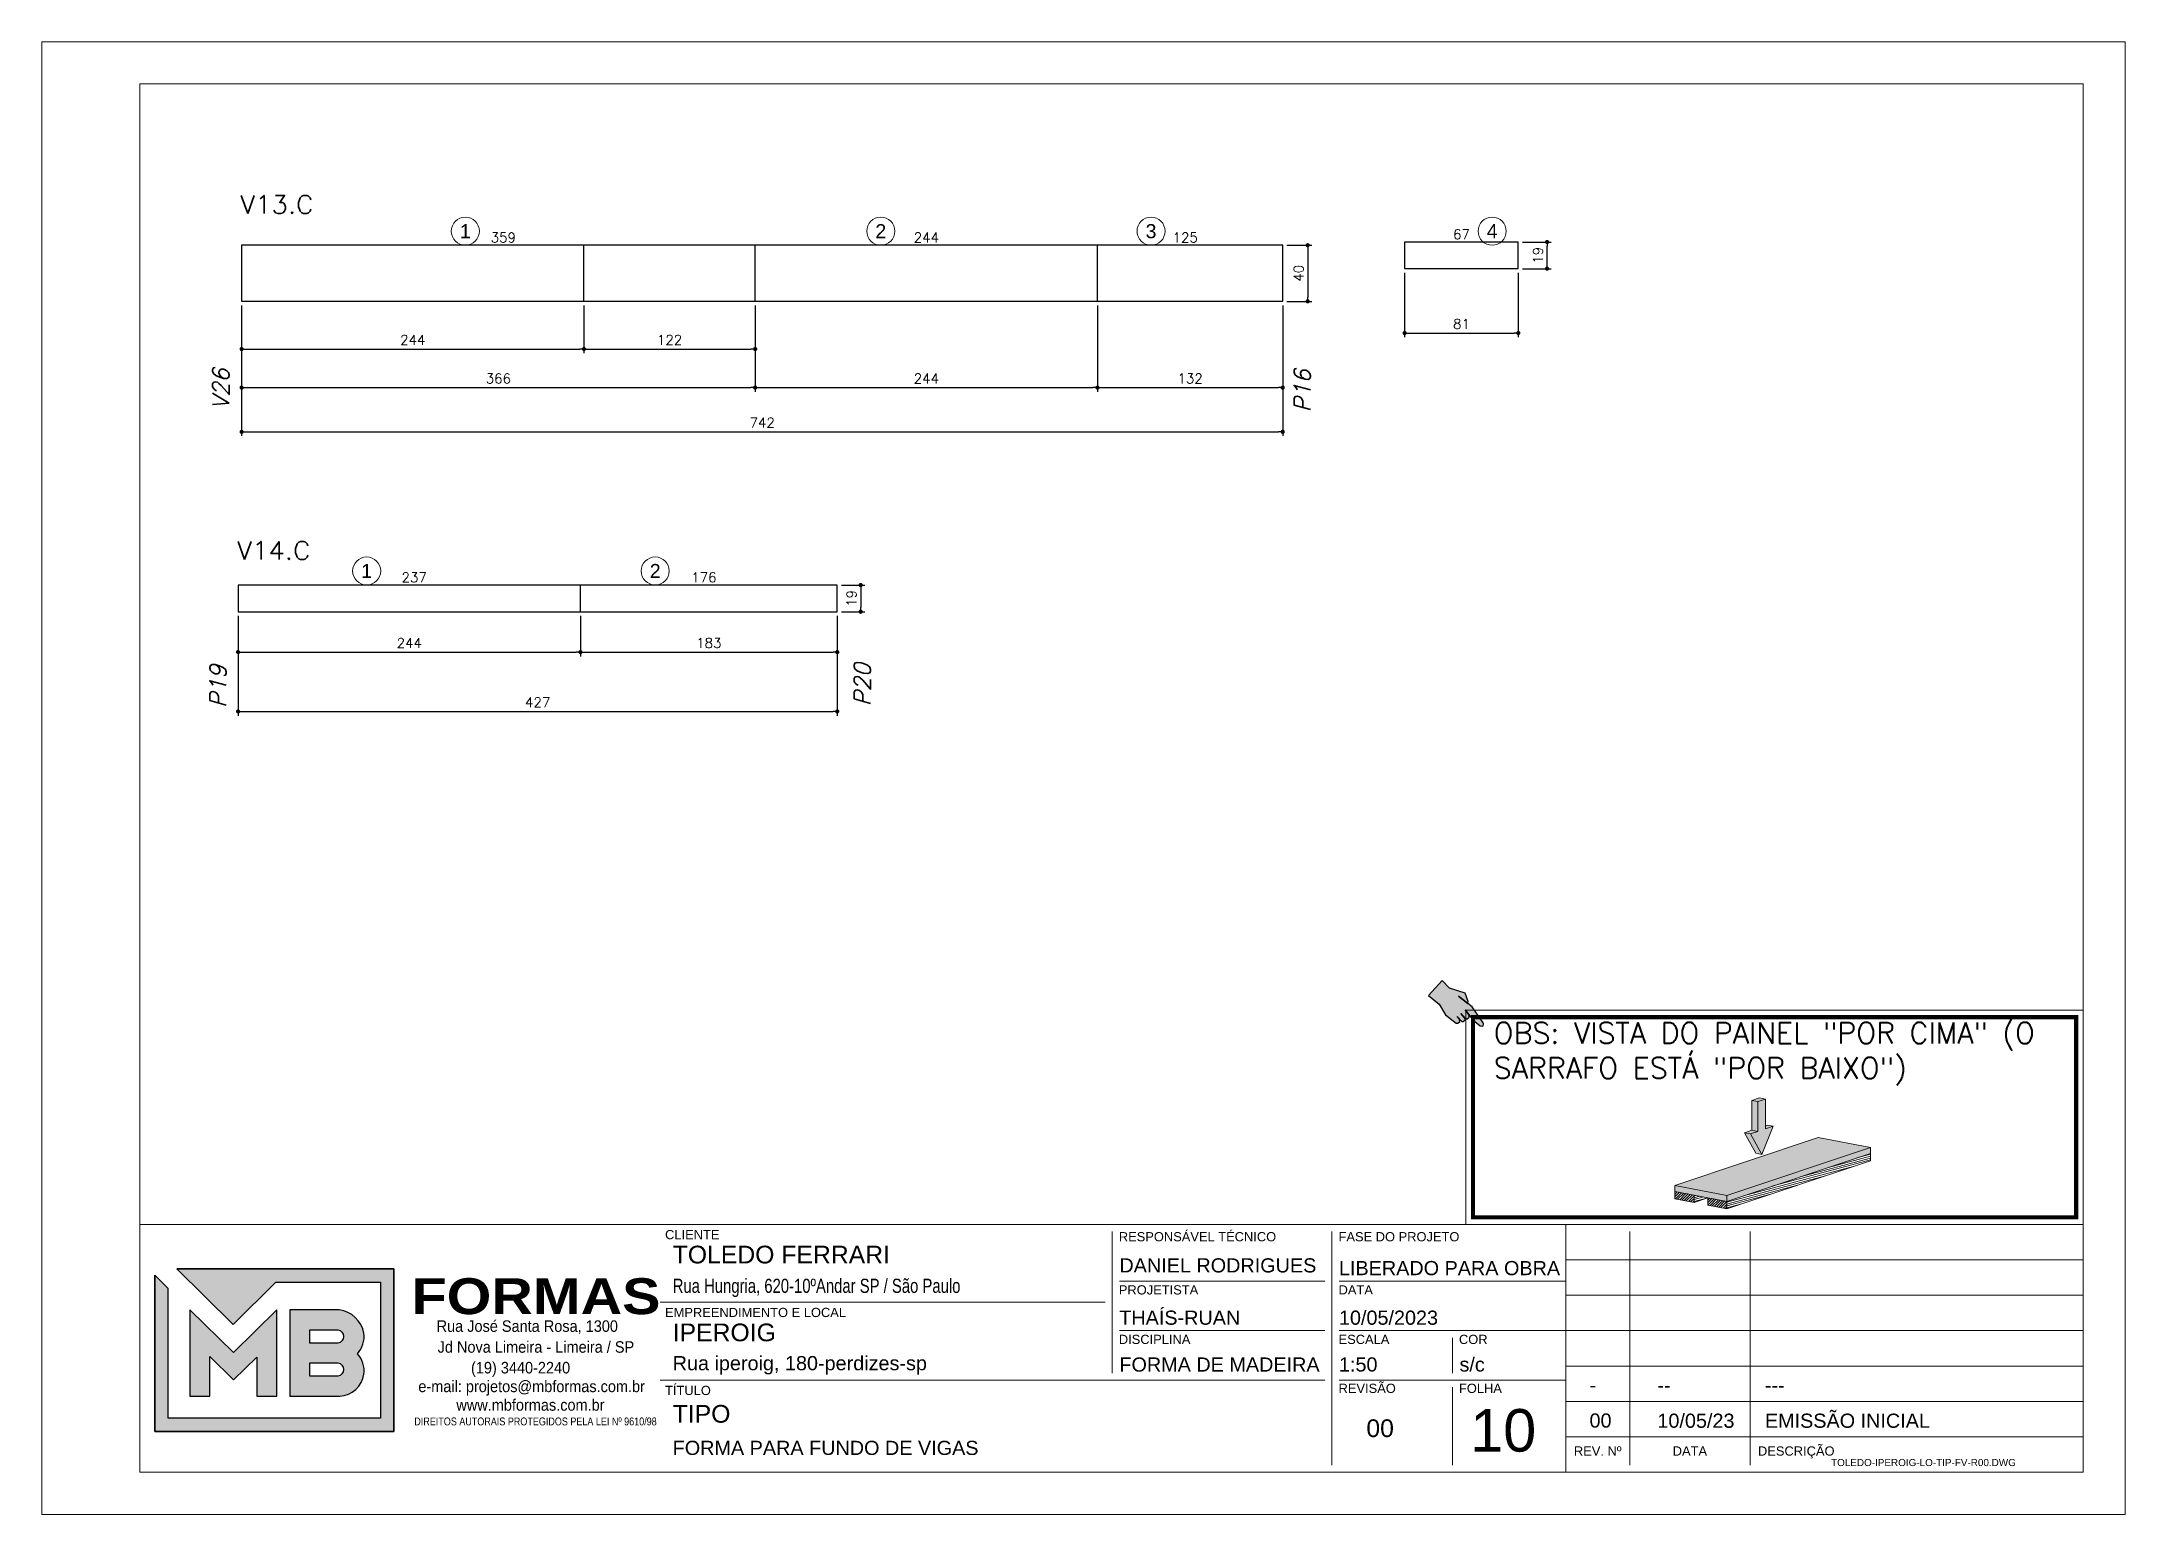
# Model space of a CAD drawing. Extents: x -20676 to 4767, y -817 to 13976.
# Drawn here: x -17506 to -16021, y 6382 to 7432 of the extents above; entities that cross this region are included whole.
import ezdxf
from ezdxf.enums import TextEntityAlignment as Align
from ezdxf.lldxf.tags import DXFTag

# ---------------------------------------------------------------- set-up
doc = ezdxf.new("R2010")
doc.units = 0
doc.header["$PDMODE"] = 2
doc.header["$PDSIZE"] = 10
doc.linetypes.add('CABLIN', pattern=[0.35, 0.25, -0.1])
doc.layers.get('0').update_dxf_attribs({"lineweight": 13})
doc.layers.get('Defpoints').update_dxf_attribs({"lineweight": 13})
for name, color, linetype, lineweight in [('contorno de painel', 7, 'Continuous', 13), ('cotas', 4, 'Continuous', 13), ('FOLHA MB', 7, 'Continuous', 13), ('HACHURACONCRETO', 7, 'Continuous', 13), ('Romaneio', 1, 'Continuous', 13), ('texto de viga', 7, 'Continuous', 13)]:
    doc.layers.add(name, color=color, linetype=linetype, lineweight=lineweight)
for name, color, linetype in [('Cota Sarrafo', 180, 'Continuous'), ('MB_LOGO', 254, 'Continuous'), ('Painéis', 200, 'Continuous'), ('REGUA-80', 111, 'Continuous'), ('TEXTO_GERAL', 7, 'Continuous'), ('va165-sec', 5, 'DASHED')]:
    doc.layers.add(name, color=color, linetype=linetype)
doc.styles.add('ARIAL', font='arial.ttf', dxfattribs={"oblique": 15, "height": 25})
doc.styles.add('MB_C01', font='arial.ttf', dxfattribs={"height": 1.3})
doc.styles.add('MB_C02', font='arial.ttf', dxfattribs={"height": 2})
doc.styles.add('MB_C03', font='arial.ttf', dxfattribs={"height": 2.5})
doc.styles.add('MB_C04', font='arial.ttf', dxfattribs={"height": 6})
doc.styles.add('MB_LOGO', font='ariblk.ttf', dxfattribs={"height": 75})
doc.styles.add('MB_TEXT', font='ARIALN.TTF', dxfattribs={"height": 10})
doc.styles.add('REGUA-120', font='ROMANS.shx', dxfattribs={"height": 15})
doc.styles.add('ROMANS', font='romans.shx')
tags = doc.linetypes.add('DASHED', pattern=[0.75, 0.5, -0.25]).pattern_tags.tags
tags[6:7] = [DXFTag(74, 4), DXFTag(75, 0), DXFTag(340, '0'), DXFTag(46, 1.0), DXFTag(50, 0.0), DXFTag(44, 0.0), DXFTag(45, 0.0)]
tags[4:5] = [DXFTag(74, 4), DXFTag(75, 0), DXFTag(340, '0'), DXFTag(46, 1.0), DXFTag(50, 0.0), DXFTag(44, 0.0), DXFTag(45, 0.0)]
doc.dimstyles.new('PAINEL', dxfattribs={"dimtxt": 7, "dimasz": 3, "dimexe": 3, "dimexo": 3, "dimgap": 3, "dimtad": 1, "dimdec": 1, "dimzin": 12, "dimdsep": 46, "dimtxsty": 'ROMANS', "dimblk": 'DOT', "dimcen": 0, "dimclrd": 4, "dimclre": 4, "dimclrt": 240, "dimadec": 1, "dimazin": 3, "dimtfac": 1, "dimtdec": 1, "dimtmove": 0, "dimatfit": 3, "dimfxl": 0, "dimtolj": 1, "dimtzin": 12, "dimarcsym": 0})
doc.dimstyles.new('projeto2', dxfattribs={"dimtxt": 7, "dimasz": 5, "dimexe": 1.25, "dimexo": 2.5, "dimgap": 2, "dimtad": 1, "dimdec": 1, "dimdsep": 46, "dimtxsty": 'ROMANS', "dimblk": 'OBLIQUE', "dimcen": 10, "dimdle": 1, "dimse1": 1, "dimse2": 1, "dimsd1": 1, "dimsd2": 1, "dimclrd": 256, "dimclre": 256, "dimclrt": 3, "dimadec": 0, "dimazin": 0, "dimtfac": 1, "dimtdec": 1, "dimtmove": 0, "dimatfit": 3, "dimldrblk": 'OBLIQUE', "dimfxl": 0, "dimlwd": -1, "dimlwe": -1, "dimarcsym": 0})

msp = doc.modelspace()

# ---------------------------------------------------------------- texts
at = {"layer": 'Romaneio', "color": 7, "style": 'ARIAL'}
for s, p in [('1', (-17204.44, 7297.14)), ('2', (-16908.36, 7297.14)), ('3', (-16715.75, 7297.14)), ('4', (-16472.63, 7297.14)), ('1', (-17274.78, 7054.85)), ('2', (-17069.14, 7054.85))]:
    msp.add_text(s, height=10, dxfattribs=at).set_placement(p, align=Align.MIDDLE_CENTER)
at = {"layer": 'texto de viga', "color": 215, "style": 'REGUA-120', "oblique": 15}
for s, p in [('V26', (-17372.79, 7170.01)), ('P16', (-16602.02, 7167.87)), ('P19', (-17374.83, 6957.28)), (' P20', (-16915.6, 6950.38))]:
    msp.add_text(s, height=11.752, rotation=90, dxfattribs=at).set_placement(p)
at = {"layer": 'TEXTO_GERAL', "style": 'REGUA-120', "width": 1.05}
for s, p in [('V13.C', (-17364.82, 7309.65)), ('V14.C', (-17367.01, 7062.96))]:
    msp.add_text(s, height=13, dxfattribs=at).set_placement(p)

# ---------------------------------------------------------------- blocks, each defined once
blk = doc.blocks.new('LOGO2')
at = {"layer": 'MB_LOGO', "linetype": 'Continuous'}
h = blk.add_hatch(color=256, dxfattribs=at)
h.dxf.hatch_style = 1
h.set_gradient(color1=(242, 132, 69), color2=(247, 180, 141), rotation=90, tint=1)
h.paths.add_polyline_path([(7.48, 9.64), (10.45, 12.57), (17.71, 12.57), (17.71, 3.12), (2.97, 3.12), (2.97, 12.14), (2.04, 13.06), (2.04, 2.19), (18.64, 2.19), (18.64, 13.5), (3.56, 13.5)])
h = blk.add_hatch(color=256, dxfattribs=at)
h.dxf.hatch_style = 1
h.set_gradient(color1=(242, 132, 69), color2=(247, 180, 141), rotation=90, tint=1)
h.paths.add_polyline_path([(10.52, 4.64), (10.52, 10.66), (7.5, 7.68), (4.47, 10.66), (4.47, 4.64), (5.86, 4.64), (5.86, 7.4), (7.51, 5.78), (9.13, 7.37), (9.13, 4.64)])
h = blk.add_hatch(color=256, dxfattribs=at)
h.dxf.hatch_style = 1
h.set_gradient(color1=(242, 132, 69), color2=(247, 180, 141), rotation=90, tint=1)
h.paths.add_polyline_path([(11.42, 10.66), (11.42, 4.64), (14.89, 4.64, 0.350532), (16.57, 6.18, 0.219217), (16.12, 7.6, 0.21502), (16.57, 9.03, 0.319901), (14.85, 10.66)])
h.paths.add_polyline_path([(14.75, 8.33), (12.82, 8.33), (12.82, 9.26), (14.63, 9.26, -1)], flags=16)
h.paths.add_polyline_path([(14.75, 6.04), (12.82, 6.04), (12.82, 6.97), (14.63, 6.97, -1)], flags=16)
blk.add_lwpolyline([(3.56, 13.5), (18.64, 13.5), (18.64, 2.19), (2.04, 2.19), (2.04, 13.06)], dxfattribs=at)
at = {"layer": 'MB_LOGO', "color": 31, "linetype": 'Continuous', "true_color": 0xf7b48d}
for points in [[(10.45, 12.57), (17.71, 12.57), (17.71, 3.12), (2.97, 3.12), (2.97, 12.14), (2.04, 13.06), (2.04, 2.19), (18.64, 2.19), (18.64, 13.5), (3.56, 13.5), (7.48, 9.64)], [(4.47, 10.66), (4.47, 4.64), (5.86, 4.64), (5.86, 7.4), (7.51, 5.78), (9.13, 7.37), (9.13, 4.64), (10.52, 4.64), (10.52, 10.66), (7.5, 7.68)]]:
    blk.add_lwpolyline(points, close=True, dxfattribs=at)
for points in [[(16.57, 9.03, 0.319901), (14.85, 10.66), (11.42, 10.66), (11.42, 4.64), (14.89, 4.64, 0.350532), (16.57, 6.18, 0.219217), (16.12, 7.6, 0.21502)], [(12.82, 9.26), (14.75, 9.26, -0.880235), (14.75, 8.33), (12.82, 8.33)], [(12.82, 6.97), (14.75, 6.97, -0.880235), (14.75, 6.04), (12.82, 6.04)]]:
    blk.add_lwpolyline(points, format="xyb", close=True, dxfattribs=at)
at = {"layer": 'MB_LOGO', "color": 0, "linetype": 'Continuous', "style": 'MB_LOGO'}
blk.add_text('FORMAS', height=2.496, dxfattribs=at).set_placement((19.88, 10.35))
at = {"layer": 'MB_LOGO', "color": 0, "style": 'MB_TEXT', "width": 1.1}
for s, p in [('Rua José Santa Rosa, 1300', (21.62, 9.12)), ('Jd Nova Limeira - Limeira / SP', (21.69, 7.67)), ('(19) 3440-2240', (24.01, 6.23)), ('e-mail: projetos@mbformas.com.br', (20.35, 4.93)), ('www.mbformas.com.br', (22.99, 3.64))]:
    blk.add_text(s, height=0.7993, dxfattribs=at).set_placement(p)
at = {"layer": 'MB_LOGO', "color": 252, "style": 'MB_TEXT'}
blk.add_text('DIREITOS AUTORAIS PROTEGIDOS PELA LEI Nº 9610/98', height=0.546, dxfattribs=at).set_placement((20.07, 2.62))
blk = doc.blocks.new('A$Ceb89ac90')
at = {"color": 1}
for p, q in [((1086.3, 356.7), (70, 356.7)), ((1086.3, 356.7), (1086.3, 179.9)), ((1455, 356.7), (1086.3, 356.7)), ((763, 351.7), (763, 250.7)), ((919.6, 351.7), (919.6, 185)), ((1131.8, 185), (1131.8, 351.7)), ((1217.6, 351.7), (1217.6, 185)), ((1455, 331.5), (1086.3, 331.5)), ((914.6, 316.3), (768.1, 316.3)), ((1086.3, 316.3), (924.7, 316.3)), ((758, 301.2), (440.7, 301.2)), ((1455, 306.2), (1086.3, 306.2)), ((914.6, 281), (768.1, 281)), ((1086.3, 281), (924.7, 281)), ((1005.5, 275.9), (1005.5, 250.7)), ((1455, 281), (1086.3, 281)), ((1455, 255.7), (1086.3, 255.7)), ((914.6, 245.6), (440.7, 245.6)), ((1086.3, 245.6), (924.7, 245.6)), ((1005.5, 240.6), (1005.5, 185)), ((1455, 230.4), (1086.3, 230.4)), ((1455, 205.2), (1086.3, 205.2))]:
    blk.add_line(p, q, dxfattribs=at)
for points in [[(0, 1199.9), (0, 149.9), (1485, 149.9), (1485, 1199.9)], [(70, 1169.9), (70, 179.9), (1455, 179.9), (1455, 1169.9)]]:
    blk.add_lwpolyline(points, close=True, dxfattribs=at)
at = {"xscale": 10.25810868844649, "yscale": 10.25810868844649, "zscale": 10.25810868844649}
blk.add_blockref('LOGO2', (59.7, 186.5), dxfattribs=at)
at = {"color": 6, "style": 'MB_C01'}
for s, height, p in [('CLIENTE', 6.57, (444.3, 346.1)), ('RESPONSÁVEL TÉCNICO', 6.566, (767.7, 344.6)), ('FASE DO PROJETO', 6.566, (924.3, 344.6)), ('PROJETISTA', 6.57, (767.7, 306.7)), ('DATA', 6.57, (924.3, 306.7)), ('EMPREENDIMENTO E LOCAL', 6.566, (444.3, 290.6)), ('DISCIPLINA', 6.57, (767.7, 271.4)), ('ESCALA', 6.57, (924.3, 271.4)), ('COR', 6.57, (1010.1, 271.4)), ('TÍTULO', 6.57, (444.3, 235)), ('REVISÃO', 6.57, (924.3, 236.5)), ('FOLHA', 6.57, (1010.1, 236.5))]:
    blk.add_text(s, height=height, dxfattribs=at).set_placement(p)
at = {"color": 5, "style": 'MB_C02'}
for s, p in [('DANIEL RODRIGUES', (768.1, 322.4)), ('FORMA DE MADEIRA', (768.1, 251.7))]:
    blk.add_text(s, height=10.102, dxfattribs=at).set_placement(p)
at = {"color": 6, "style": 'MB_C01'}
for s, p in [('REV. Nº', (1109, 195.1)), ('DATA', (1174.7, 195.1)), ('DESCRIÇÃO', (1250.5, 195.1))]:
    blk.add_text(s, height=6.57, dxfattribs=at).set_placement(p, align=Align.MIDDLE_CENTER)
at = {"insert": (1275.3, 189.4), "char_height": 5.051, "width": 210.818, "attachment_point": 1, "style": 'MB_C04'}
blk.add_mtext('TOLEDO-IPEROIG-LO-TIP-FV-R00.DWG', dxfattribs=at)
at = {"color": 5}
for tag, p, height, style in [('CLIENTE', (449.7, 328.8), 12.6, 'MB_C03'), ('REV_05', (1103.1, 338.1), 10.1, 'MB_C02'), ('DATA_REV_05', (1151.5, 337.9), 10.1, 'MB_C02'), ('INFO_REV_05', (1228.1, 337.9), 10.1, 'MB_C02'), ('FASE', (924.6, 320.5), 10.1, 'MB_C02'), ('REV_04', (1103.1, 312.8), 10.1, 'MB_C02'), ('DATA_REV_04', (1151.5, 312.7), 10.1, 'MB_C02'), ('INFO_REV_04', (1228.1, 312.7), 10.1, 'MB_C02'), ('REV_03', (1103.1, 287.6), 10.1, 'MB_C02'), ('DATA_REV_03', (1151.5, 287.4), 10.1, 'MB_C02'), ('INFO_REV_03', (1228.1, 287.4), 10.1, 'MB_C02'), ('OBRA', (449.7, 273.3), 12.6, 'MB_C03'), ('PROJETISTA', (768, 285.1), 10.1, 'MB_C02'), ('DATA', (924.6, 285.1), 10.1, 'MB_C02'), ('REV_02', (1103.1, 262.3), 10.1, 'MB_C02'), ('DATA_REV_02', (1151.5, 262.1), 10.1, 'MB_C02'), ('INFO_REV_02', (1228.1, 262.1), 10.1, 'MB_C02'), ('ESC', (924.6, 251.8), 10.1, 'MB_C02'), ('COR', (1010.5, 251.8), 10.1, 'MB_C02'), ('REV_01', (1103.1, 237.1), 10.1, 'MB_C02'), ('DATA_REV_01', (1151.5, 236.9), 10.1, 'MB_C02'), ('INFO_REV_01', (1228.1, 236.9), 10.1, 'MB_C02'), ('PAVIMENTO', (449.7, 215.3), 12.6, 'MB_C03'), ('FL', (1018.1, 194.7), 30.3, 'MB_C04'), ('EMISSÃO_INICIAL', (1228.1, 211.6), 10.1, 'MB_C02'), ('REV', (944.1, 205), 12.6, 'MB_C03'), ('REV_00', (1103.1, 211.8), 10.1, 'MB_C02'), ('DATA_REV_00', (1151.5, 211.6), 10.1, 'MB_C02')]:
    blk.add_attdef(tag, p, '', height=height, dxfattribs=dict(at, style=style))
at = {"color": 6, "style": 'MB_C02'}
for tag, p in [('ENDEREÇO_CLIENTE', (449.7, 307.8)), ('ENDEREÇO_OBRA', (449.7, 252.7)), ('TIPO_DE_PROJETO', (449.7, 192.3))]:
    blk.add_attdef(tag, p, '', height=10.1, dxfattribs=at)
blk = doc.blocks.new('INDICADOR')
at = {"layer": 'va165-sec', "ltscale": 100}
blk.add_hatch(color=61, dxfattribs=at).paths.add_polyline_path([(-59.7, -24.5), (-37.5, -24.3), (-35.4, -22.8), (-34.7, -18.5), (-36.9, -15.9), (-32.1, -16.5), (-29.9, -15.1), (-29.3, -11.2), (-31.5, -8.9), (-29.5, -9.3), (-27.5, -7.7), (-26.6, -3.4), (-28.9, -0.4), (-18.5, -2.8), (-3.7, -3.1), (-0.7, -1.9), (0, 0), (-1.3, 2.8), (-2.9, 3.5), (-33.7, 13.2), (-42.6, 13.1), (-44, 16), (-56.7, 23.9), (-82.1, 13.8), (-99.5, 16.7), (-102.1, -17), (-79.1, -17.5)])
at = {"layer": 'REGUA-80', "color": 1}
blk.add_lwpolyline([(-102.1, -17), (-79.1, -17.5), (-59.7, -24.5), (-37.5, -24.3), (-35.4, -22.8), (-34.7, -18.5), (-36.9, -15.9), (-43.1, -15.1), (-32.1, -16.5), (-29.9, -15.1), (-29.3, -11.2), (-31.5, -8.9), (-41.5, -7), (-29.5, -9.3), (-27.5, -7.7), (-26.6, -3.4), (-28.9, -0.4), (-39.8, 2.2), (-18.5, -2.8), (-3.7, -3.1), (-0.7, -1.9), (0, 0), (-1.3, 2.8), (-2.9, 3.5), (-33.7, 13.2), (-42.6, 13.1), (-61.9, 12.9), (-42.6, 13.1), (-44, 16), (-56.7, 23.9), (-82.1, 13.8), (-99.5, 16.7), (-102.1, -17)], dxfattribs=at)
blk = doc.blocks.new('DEDADA')
at = {"linetype": 'Continuous', "ltscale": 100, "xscale": 0.5000000000004939, "yscale": 0.5000000000004939, "zscale": 0.5000000000004939, "rotation": 321.5463332659798}
blk.add_blockref('INDICADOR', (63.1, 17), dxfattribs=at)
blk = doc.blocks.new('FDSFSDFSDF')
at = {"layer": 'HACHURACONCRETO'}
h = blk.add_hatch(color=1, dxfattribs=at)
h.dxf.hatch_style = 1
h.paths.add_polyline_path([(-20956.4, 7327.5), (-20960.7, 7328.3), (-20960.7, 7307.2), (-20956.4, 7306.3)], flags=17)
h.paths.add_polyline_path([(-20951, 7329.3), (-20956.4, 7327.5), (-20956.4, 7306.3), (-20961.8, 7304.5), (-20953.7, 7289.8), (-20945.6, 7310), (-20951, 7308.2)])
h.paths.add_polyline_path([(-20961.8, 7304.5), (-20966.1, 7305.3), (-20958, 7290.7), (-20953.7, 7289.8)])
h.paths.add_polyline_path([(-20956.4, 7306.3), (-20960.7, 7307.2), (-20966.1, 7305.3), (-20961.8, 7304.5)])
h.paths.add_polyline_path([(-20945.6, 7310), (-20949.9, 7310.8), (-20951, 7310.4), (-20951, 7308.2)], flags=17)
h.paths.add_polyline_path([(-20951, 7329.3), (-20955.3, 7330.1), (-20960.7, 7328.3), (-20956.4, 7327.5)])
h = blk.add_hatch(color=253, dxfattribs=at)
h.dxf.hatch_style = 1
h.paths.add_polyline_path([(-20876.3, 7294.9), (-20913.5, 7302), (-21015.7, 7267.8), (-20978.5, 7260.6)])
h.paths.add_polyline_path([(-21015.7, 7267.8), (-21015.7, 7263.5), (-20978.5, 7256.4), (-20978.5, 7260.6)])
h.paths.add_polyline_path([(-20876.3, 7290.6), (-20876.3, 7294.9), (-20978.5, 7260.6), (-20978.5, 7256.4)])
h = blk.add_hatch(dxfattribs=at)
h.set_pattern_fill('ANSI31', color=252, scale=0.409149, angle=150)
h.set_pattern_definition([(195, (7609.989, -2957.4306), (0.336218163, -1.254783266), [])])
h.paths.add_polyline_path([(-20992.2, 7258.9), (-20992.2, 7259), (-21002, 7260.9), (-21002, 7255.6)])
h.paths.add_polyline_path([(-20876.3, 7285.4), (-20876.3, 7290.6), (-20978.5, 7256.4), (-20978.5, 7251.1)])
h = blk.add_hatch(dxfattribs=at)
h.set_pattern_fill('ANSI31', color=252, scale=0.409149)
h.set_pattern_definition([(45, (7609.989, -2957.4306), (-0.918565103, 0.918565103), [])])
h.paths.add_polyline_path([(-21002, 7260.9), (-21015.7, 7263.5), (-21015.7, 7258.3), (-21002, 7255.6)])
h.paths.add_polyline_path([(-20978.5, 7256.4), (-20992.2, 7259), (-20992.2, 7253.8), (-20978.5, 7251.1)])
at = {"color": 0, "linetype": 'Continuous', "lineweight": 0, "extrusion": (5.55112e-17, 0.967349, 0.253449)}
for p, q in [((-20960.7, 7328.3), (-20955.3, 7330.1)), ((-20956.4, 7327.5), (-20960.7, 7328.3)), ((-20960.7, 7307.2), (-20960.7, 7328.3)), ((-20951, 7329.3), (-20956.4, 7327.5)), ((-20956.4, 7327.5), (-20956.4, 7306.3)), ((-20951, 7329.3), (-20955.3, 7330.1)), ((-20951, 7308.2), (-20951, 7329.3)), ((-20966.1, 7305.3), (-20960.7, 7307.2)), ((-20956.4, 7306.3), (-20961.8, 7304.5)), ((-20956.4, 7306.3), (-20960.7, 7307.2)), ((-20953.7, 7289.8), (-20945.6, 7310)), ((-20951, 7310.4), (-20949.9, 7310.8)), ((-20945.6, 7310), (-20951, 7308.2)), ((-20945.6, 7310), (-20949.9, 7310.8)), ((-20913.5, 7302), (-21015.7, 7267.8)), ((-20978.5, 7260.6), (-20876.3, 7294.9)), ((-20961.8, 7304.5), (-20966.1, 7305.3)), ((-20958, 7290.7), (-20966.1, 7305.3)), ((-20961.8, 7304.5), (-20953.7, 7289.8)), ((-20876.3, 7294.9), (-20913.5, 7302)), ((-20876.3, 7290.6), (-20876.3, 7294.9)), ((-20876.3, 7290.6), (-20978.5, 7256.4)), ((-20876.3, 7290.6), (-20978.5, 7256.4)), ((-20876.3, 7285.4), (-20978.5, 7251.1)), ((-20953.7, 7289.8), (-20958, 7290.7)), ((-20876.3, 7290.6), (-20876.3, 7285.4)), ((-21015.7, 7267.8), (-20978.5, 7260.6)), ((-21015.7, 7263.5), (-21015.7, 7267.8)), ((-21015.7, 7263.5), (-21015.7, 7258.3)), ((-21015.7, 7263.5), (-21002, 7260.9)), ((-20978.5, 7256.4), (-21015.7, 7263.5)), ((-21002, 7255.6), (-21015.7, 7258.3)), ((-21002, 7260.9), (-21002, 7255.6)), ((-20992.2, 7258.9), (-21002, 7255.6)), ((-20978.5, 7256.4), (-20992.2, 7259)), ((-20992.2, 7259), (-20992.2, 7253.8)), ((-20978.5, 7251.1), (-20992.2, 7253.8)), ((-20978.5, 7256.4), (-20978.5, 7260.6)), ((-20978.5, 7256.4), (-20978.5, 7251.1))]:
    blk.add_line(p, q, dxfattribs=at)
blk.add_lwpolyline([(-21164.5, 7392.8), (-20724.6, 7392.8), (-20724.6, 7240), (-21164.5, 7240)], close=True)
at = {"const_width": 3}
blk.add_lwpolyline([(-21159.5, 7387.8), (-20729.6, 7387.8), (-20729.6, 7245), (-21159.5, 7245)], close=True, dxfattribs=at)
at = {"lineweight": 5, "xscale": 0.8622490710097133, "yscale": 0.8622490710097133, "zscale": 0.2874163570032379}
blk.add_blockref('DEDADA', (-21206.7, 7367), dxfattribs=at)
at = {"layer": 'contorno de painel', "linetype": 'CABLIN', "insert": (-21144.8, 7383.9), "char_height": 15, "attachment_point": 1, "style": 'ROMANS'}
blk.add_mtext_dynamic_manual_height_columns('OBS: VISTA DO PAINEL "POR CIMA" (O SARRAFO ESTÁ "POR BAIXO")', width=429.807, gutter_width=45, heights=[0], dxfattribs=at)
blk = doc.blocks.new('_Dot')
at = {"color": 0, "linetype": 'ByBlock', "lineweight": -2}
blk.add_line((-0.5, 0), (-1, 0), dxfattribs=at)
at = {"color": 0, "linetype": 'ByBlock', "const_width": 0.5}
blk.add_lwpolyline([(-0.25, 0, 1), (0.25, 0, 1)], format="xyb", close=True, dxfattribs=at)
blk = doc.blocks.new('*D1401')
at = {"layer": 'cotas', "color": 4, "lineweight": -2, "transparency": 16777216}
for p, q in [((-17363.9, 7244.1), (-17363.9, 7151.1)), ((-16621.9, 7244.1), (-16621.9, 7151.1)), ((-17360.9, 7154.1), (-16624.9, 7154.1))]:
    blk.add_line(p, q, dxfattribs=at)
at = {"layer": 'Defpoints', "color": 0, "transparency": 16777216}
for p in [(-17363.9, 7247.1), (-16621.9, 7247.1), (-16621.9, 7154.1)]:
    blk.add_point(p, dxfattribs=at)
at = {"layer": 'cotas', "color": 4, "lineweight": -2, "transparency": 16777216, "xscale": 3, "yscale": 3, "zscale": 3, "rotation": 180}
blk.add_blockref('_Dot', (-17363.9, 7154.1), dxfattribs=at)
at = {"layer": 'cotas', "color": 4, "lineweight": -2, "transparency": 16777216, "xscale": 3, "yscale": 3, "zscale": 3}
blk.add_blockref('_Dot', (-16621.9, 7154.1), dxfattribs=at)
at = {"layer": 'cotas', "color": 240, "transparency": 16777216, "insert": (-16992.9, 7160.6), "char_height": 7, "attachment_point": 5, "style": 'ROMANS'}
blk.add_mtext('\\A1;742', dxfattribs=at)
blk = doc.blocks.new('*D1402')
at = {"layer": 'cotas', "color": 4, "lineweight": -2, "transparency": 16777216}
for p, q in [((-16618.9, 7287.1), (-16601.1, 7287.1)), ((-16604.1, 7284.1), (-16604.1, 7250.1)), ((-16618.9, 7247.1), (-16601.1, 7247.1))]:
    blk.add_line(p, q, dxfattribs=at)
at = {"layer": 'Defpoints', "color": 0, "transparency": 16777216}
for p in [(-16621.9, 7287.1), (-16621.9, 7247.1), (-16604.1, 7247.1)]:
    blk.add_point(p, dxfattribs=at)
at = {"layer": 'cotas', "color": 4, "lineweight": -2, "transparency": 16777216, "xscale": 3, "yscale": 3, "zscale": 3}
for p, rotation in [((-16604.1, 7287.1), 90), ((-16604.1, 7247.1), 270)]:
    blk.add_blockref('_Dot', p, dxfattribs=dict(at, rotation=rotation))
at = {"layer": 'cotas', "color": 240, "transparency": 16777216, "insert": (-16610.6, 7267.1), "char_height": 7, "attachment_point": 5, "rotation": 90, "style": 'ROMANS'}
blk.add_mtext('\\A1;40', dxfattribs=at)
blk = doc.blocks.new('*D1403')
at = {"layer": 'cotas', "color": 4, "lineweight": -2, "transparency": 16777216}
for p, q in [((-17363.9, 7244.1), (-17363.9, 7210.1)), ((-17119.9, 7244.1), (-17119.9, 7210.1)), ((-17360.9, 7213.1), (-17122.9, 7213.1))]:
    blk.add_line(p, q, dxfattribs=at)
at = {"layer": 'Defpoints', "color": 0, "transparency": 16777216}
for p in [(-17363.9, 7247.1), (-17119.9, 7247.1), (-17119.9, 7213.1)]:
    blk.add_point(p, dxfattribs=at)
at = {"layer": 'cotas', "color": 4, "lineweight": -2, "transparency": 16777216, "xscale": 3, "yscale": 3, "zscale": 3, "rotation": 180}
blk.add_blockref('_Dot', (-17363.9, 7213.1), dxfattribs=at)
at = {"layer": 'cotas', "color": 4, "lineweight": -2, "transparency": 16777216, "xscale": 3, "yscale": 3, "zscale": 3}
blk.add_blockref('_Dot', (-17119.9, 7213.1), dxfattribs=at)
at = {"layer": 'cotas', "color": 240, "transparency": 16777216, "insert": (-17241.9, 7219.6), "char_height": 7, "attachment_point": 5, "style": 'ROMANS'}
blk.add_mtext('\\A1;244', dxfattribs=at)
blk = doc.blocks.new('*D1404')
at = {"layer": 'cotas', "color": 4, "lineweight": -2, "transparency": 16777216}
for p, q in [((-17119.9, 7244.1), (-17119.9, 7210.1)), ((-16997.9, 7244.1), (-16997.9, 7210.1)), ((-17116.9, 7213.1), (-17000.9, 7213.1))]:
    blk.add_line(p, q, dxfattribs=at)
at = {"layer": 'Defpoints', "color": 0, "transparency": 16777216}
for p in [(-17119.9, 7247.1), (-16997.9, 7247.1), (-16997.9, 7213.1)]:
    blk.add_point(p, dxfattribs=at)
at = {"layer": 'cotas', "color": 4, "lineweight": -2, "transparency": 16777216, "xscale": 3, "yscale": 3, "zscale": 3, "rotation": 180}
blk.add_blockref('_Dot', (-17119.9, 7213.1), dxfattribs=at)
at = {"layer": 'cotas', "color": 4, "lineweight": -2, "transparency": 16777216, "xscale": 3, "yscale": 3, "zscale": 3}
blk.add_blockref('_Dot', (-16997.9, 7213.1), dxfattribs=at)
at = {"layer": 'cotas', "color": 240, "transparency": 16777216, "insert": (-17058.9, 7219.6), "char_height": 7, "attachment_point": 5, "style": 'ROMANS'}
blk.add_mtext('\\A1;122', dxfattribs=at)
blk = doc.blocks.new('*D1405')
at = {"layer": 'cotas', "color": 4, "lineweight": -2, "transparency": 16777216}
for p, q in [((-16997.9, 7244.1), (-16997.9, 7182.6)), ((-16753.9, 7244.1), (-16753.9, 7182.6)), ((-16994.9, 7185.6), (-16756.9, 7185.6))]:
    blk.add_line(p, q, dxfattribs=at)
at = {"layer": 'Defpoints', "color": 0, "transparency": 16777216}
for p in [(-16997.9, 7247.1), (-16753.9, 7247.1), (-16753.9, 7185.6)]:
    blk.add_point(p, dxfattribs=at)
at = {"layer": 'cotas', "color": 4, "lineweight": -2, "transparency": 16777216, "xscale": 3, "yscale": 3, "zscale": 3, "rotation": 180}
blk.add_blockref('_Dot', (-16997.9, 7185.6), dxfattribs=at)
at = {"layer": 'cotas', "color": 4, "lineweight": -2, "transparency": 16777216, "xscale": 3, "yscale": 3, "zscale": 3}
blk.add_blockref('_Dot', (-16753.9, 7185.6), dxfattribs=at)
at = {"layer": 'cotas', "color": 240, "transparency": 16777216, "insert": (-16875.9, 7192.1), "char_height": 7, "attachment_point": 5, "style": 'ROMANS'}
blk.add_mtext('\\A1;244', dxfattribs=at)
blk = doc.blocks.new('*D1406')
at = {"layer": 'cotas', "color": 4, "lineweight": -2, "transparency": 16777216}
for p, q in [((-16753.9, 7244.1), (-16753.9, 7182.6)), ((-16621.9, 7244.1), (-16621.9, 7182.6)), ((-16750.9, 7185.6), (-16624.9, 7185.6))]:
    blk.add_line(p, q, dxfattribs=at)
at = {"layer": 'Defpoints', "color": 0, "transparency": 16777216}
for p in [(-16753.9, 7247.1), (-16621.9, 7247.1), (-16621.9, 7185.6)]:
    blk.add_point(p, dxfattribs=at)
at = {"layer": 'cotas', "color": 4, "lineweight": -2, "transparency": 16777216, "xscale": 3, "yscale": 3, "zscale": 3, "rotation": 180}
blk.add_blockref('_Dot', (-16753.9, 7185.6), dxfattribs=at)
at = {"layer": 'cotas', "color": 4, "lineweight": -2, "transparency": 16777216, "xscale": 3, "yscale": 3, "zscale": 3}
blk.add_blockref('_Dot', (-16621.9, 7185.6), dxfattribs=at)
at = {"layer": 'cotas', "color": 240, "transparency": 16777216, "insert": (-16687.9, 7192.1), "char_height": 7, "attachment_point": 5, "style": 'ROMANS'}
blk.add_mtext('\\A1;132', dxfattribs=at)
blk = doc.blocks.new('*D1407')
at = {"layer": 'cotas', "color": 4, "lineweight": -2, "transparency": 16777216}
for p, q in [((-17363.9, 7244.1), (-17363.9, 7182.6)), ((-16997.9, 7244.1), (-16997.9, 7182.6)), ((-17360.9, 7185.6), (-17000.9, 7185.6))]:
    blk.add_line(p, q, dxfattribs=at)
at = {"layer": 'Defpoints', "color": 0, "transparency": 16777216}
for p in [(-17363.9, 7247.1), (-16997.9, 7247.1), (-16997.9, 7185.6)]:
    blk.add_point(p, dxfattribs=at)
at = {"layer": 'cotas', "color": 4, "lineweight": -2, "transparency": 16777216, "xscale": 3, "yscale": 3, "zscale": 3, "rotation": 180}
blk.add_blockref('_Dot', (-17363.9, 7185.6), dxfattribs=at)
at = {"layer": 'cotas', "color": 4, "lineweight": -2, "transparency": 16777216, "xscale": 3, "yscale": 3, "zscale": 3}
blk.add_blockref('_Dot', (-16997.9, 7185.6), dxfattribs=at)
at = {"layer": 'cotas', "color": 240, "transparency": 16777216, "insert": (-17180.9, 7192.1), "char_height": 7, "attachment_point": 5, "style": 'ROMANS'}
blk.add_mtext('\\A1;366', dxfattribs=at)
blk = doc.blocks.new('*D1408')
at = {"layer": 'Defpoints', "color": 0, "transparency": 16777216}
for p in [(-17356.9, 7287.1), (-16997.9, 7287.1), (-16997.9, 7287.1)]:
    blk.add_point(p, dxfattribs=at)
at = {"layer": 'Cota Sarrafo', "color": 3, "transparency": 16777216, "insert": (-17177.4, 7292.6), "char_height": 7, "attachment_point": 5, "style": 'ROMANS'}
blk.add_mtext('359', dxfattribs=at)
blk = doc.blocks.new('_OBLIQUE')
at = {"color": 0, "linetype": 'ByBlock', "lineweight": -2}
for p, q in [((0, 0), (-1, 0)), ((-0.5, -0.5), (0.5, 0.5))]:
    blk.add_line(p, q, dxfattribs=at)
blk = doc.blocks.new('*D1409')
at = {"layer": 'Defpoints', "color": 0, "transparency": 16777216}
for p in [(-16997.9, 7287.1), (-16753.9, 7287.1), (-16753.9, 7287.1)]:
    blk.add_point(p, dxfattribs=at)
at = {"layer": 'Cota Sarrafo', "color": 3, "transparency": 16777216, "insert": (-16875.9, 7292.6), "char_height": 7, "attachment_point": 5, "style": 'ROMANS'}
blk.add_mtext('244', dxfattribs=at)
blk = doc.blocks.new('*D1410')
at = {"layer": 'Defpoints', "color": 0, "transparency": 16777216}
for p in [(-16753.9, 7287.1), (-16628.9, 7287.1), (-16628.9, 7287.1)]:
    blk.add_point(p, dxfattribs=at)
at = {"layer": 'Cota Sarrafo', "color": 3, "transparency": 16777216, "insert": (-16691.4, 7292.6), "char_height": 7, "attachment_point": 5, "style": 'ROMANS'}
blk.add_mtext('125', dxfattribs=at)
blk = doc.blocks.new('*D1411')
at = {"layer": 'cotas', "color": 4, "lineweight": -2, "transparency": 16777216}
for p, q in [((-17366.4, 7022.8), (-17366.4, 6951.7)), ((-16939.4, 7022.8), (-16939.4, 6951.7)), ((-17363.4, 6954.7), (-16942.4, 6954.7))]:
    blk.add_line(p, q, dxfattribs=at)
at = {"layer": 'Defpoints', "color": 0, "transparency": 16777216}
for p in [(-17366.4, 7025.8), (-16939.4, 7025.8), (-16939.4, 6954.7)]:
    blk.add_point(p, dxfattribs=at)
at = {"layer": 'cotas', "color": 4, "lineweight": -2, "transparency": 16777216, "xscale": 3, "yscale": 3, "zscale": 3, "rotation": 180}
blk.add_blockref('_Dot', (-17366.4, 6954.7), dxfattribs=at)
at = {"layer": 'cotas', "color": 4, "lineweight": -2, "transparency": 16777216, "xscale": 3, "yscale": 3, "zscale": 3}
blk.add_blockref('_Dot', (-16939.4, 6954.7), dxfattribs=at)
at = {"layer": 'cotas', "color": 240, "transparency": 16777216, "insert": (-17152.9, 6961.2), "char_height": 7, "attachment_point": 5, "style": 'ROMANS'}
blk.add_mtext('\\A1;427', dxfattribs=at)
blk = doc.blocks.new('*D1412')
at = {"layer": 'cotas', "color": 4, "lineweight": -2, "transparency": 16777216}
for p, q in [((-16936.4, 7044.8), (-16919.7, 7044.8)), ((-16922.7, 7041.8), (-16922.7, 7028.8)), ((-16936.4, 7025.8), (-16919.7, 7025.8))]:
    blk.add_line(p, q, dxfattribs=at)
at = {"layer": 'Defpoints', "color": 0, "transparency": 16777216}
for p in [(-16939.4, 7044.8), (-16939.4, 7025.8), (-16922.7, 7025.8)]:
    blk.add_point(p, dxfattribs=at)
at = {"layer": 'cotas', "color": 4, "lineweight": -2, "transparency": 16777216, "xscale": 3, "yscale": 3, "zscale": 3}
for p, rotation in [((-16922.7, 7044.8), 90), ((-16922.7, 7025.8), 270)]:
    blk.add_blockref('_Dot', p, dxfattribs=dict(at, rotation=rotation))
at = {"layer": 'cotas', "color": 240, "transparency": 16777216, "insert": (-16929.2, 7035.3), "char_height": 7, "attachment_point": 5, "rotation": 90, "style": 'ROMANS'}
blk.add_mtext('\\A1;19', dxfattribs=at)
blk = doc.blocks.new('*D1413')
at = {"layer": 'cotas', "color": 4, "lineweight": -2, "transparency": 16777216}
for p, q in [((-17366.4, 7022.8), (-17366.4, 6994)), ((-17122.4, 7022.8), (-17122.4, 6994)), ((-17363.4, 6997), (-17125.4, 6997))]:
    blk.add_line(p, q, dxfattribs=at)
at = {"layer": 'Defpoints', "color": 0, "transparency": 16777216}
for p in [(-17366.4, 7025.8), (-17122.4, 7025.8), (-17122.4, 6997)]:
    blk.add_point(p, dxfattribs=at)
at = {"layer": 'cotas', "color": 4, "lineweight": -2, "transparency": 16777216, "xscale": 3, "yscale": 3, "zscale": 3, "rotation": 180}
blk.add_blockref('_Dot', (-17366.4, 6997), dxfattribs=at)
at = {"layer": 'cotas', "color": 4, "lineweight": -2, "transparency": 16777216, "xscale": 3, "yscale": 3, "zscale": 3}
blk.add_blockref('_Dot', (-17122.4, 6997), dxfattribs=at)
at = {"layer": 'cotas', "color": 240, "transparency": 16777216, "insert": (-17244.4, 7003.5), "char_height": 7, "attachment_point": 5, "style": 'ROMANS'}
blk.add_mtext('\\A1;244', dxfattribs=at)
blk = doc.blocks.new('*D1414')
at = {"layer": 'cotas', "color": 4, "lineweight": -2, "transparency": 16777216}
for p, q in [((-17122.4, 7022.8), (-17122.4, 6994)), ((-16939.4, 7022.8), (-16939.4, 6994)), ((-17119.4, 6997), (-16942.4, 6997))]:
    blk.add_line(p, q, dxfattribs=at)
at = {"layer": 'Defpoints', "color": 0, "transparency": 16777216}
for p in [(-17122.4, 7025.8), (-16939.4, 7025.8), (-16939.4, 6997)]:
    blk.add_point(p, dxfattribs=at)
at = {"layer": 'cotas', "color": 4, "lineweight": -2, "transparency": 16777216, "xscale": 3, "yscale": 3, "zscale": 3, "rotation": 180}
blk.add_blockref('_Dot', (-17122.4, 6997), dxfattribs=at)
at = {"layer": 'cotas', "color": 4, "lineweight": -2, "transparency": 16777216, "xscale": 3, "yscale": 3, "zscale": 3}
blk.add_blockref('_Dot', (-16939.4, 6997), dxfattribs=at)
at = {"layer": 'cotas', "color": 240, "transparency": 16777216, "insert": (-17030.9, 7003.5), "char_height": 7, "attachment_point": 5, "style": 'ROMANS'}
blk.add_mtext('\\A1;183', dxfattribs=at)
blk = doc.blocks.new('*D1415')
at = {"layer": 'Defpoints', "color": 0, "transparency": 16777216}
for p in [(-17359.4, 7044.8), (-17122.4, 7044.8), (-17122.4, 7044.8)]:
    blk.add_point(p, dxfattribs=at)
at = {"layer": 'Cota Sarrafo', "color": 3, "transparency": 16777216, "insert": (-17240.9, 7050.3), "char_height": 7, "attachment_point": 5, "style": 'ROMANS'}
blk.add_mtext('237', dxfattribs=at)
blk = doc.blocks.new('*D1416')
at = {"layer": 'Defpoints', "color": 0, "transparency": 16777216}
for p in [(-17122.4, 7044.8), (-16946.4, 7044.8), (-16946.4, 7044.8)]:
    blk.add_point(p, dxfattribs=at)
at = {"layer": 'Cota Sarrafo', "color": 3, "transparency": 16777216, "insert": (-17034.4, 7050.3), "char_height": 7, "attachment_point": 5, "style": 'ROMANS'}
blk.add_mtext('176', dxfattribs=at)
blk = doc.blocks.new('*D1613')
at = {"layer": 'Defpoints', "color": 0, "transparency": 16777216}
for p in [(-16535, 7270.4), (-16454, 7270.4), (-16454, 7224.5)]:
    blk.add_point(p, dxfattribs=at)
at = {"layer": 'Painéis', "color": 4, "lineweight": -2, "transparency": 16777216}
for p, q in [((-16535, 7267.4), (-16535, 7221.5)), ((-16454, 7267.4), (-16454, 7221.5)), ((-16532, 7224.5), (-16457, 7224.5))]:
    blk.add_line(p, q, dxfattribs=at)
at = {"layer": 'Painéis', "color": 4, "lineweight": -2, "transparency": 16777216, "xscale": 3, "yscale": 3, "zscale": 3, "rotation": 180}
blk.add_blockref('_Dot', (-16535, 7224.5), dxfattribs=at)
at = {"layer": 'Painéis', "color": 4, "lineweight": -2, "transparency": 16777216, "xscale": 3, "yscale": 3, "zscale": 3}
blk.add_blockref('_Dot', (-16454, 7224.5), dxfattribs=at)
at = {"layer": 'Painéis', "color": 240, "transparency": 16777216, "insert": (-16494.5, 7231), "char_height": 7, "attachment_point": 5, "style": 'ROMANS'}
blk.add_mtext('\\A1;81', dxfattribs=at)
blk = doc.blocks.new('*D1614')
at = {"layer": 'Defpoints', "color": 0, "transparency": 16777216}
for p in [(-16454, 7289.4), (-16433.5, 7289.4), (-16454, 7270.4)]:
    blk.add_point(p, dxfattribs=at)
at = {"layer": 'Painéis', "color": 4, "lineweight": -2, "transparency": 16777216}
for p, q in [((-16451, 7289.4), (-16430.5, 7289.4)), ((-16433.5, 7273.4), (-16433.5, 7286.4)), ((-16451, 7270.4), (-16430.5, 7270.4))]:
    blk.add_line(p, q, dxfattribs=at)
at = {"layer": 'Painéis', "color": 4, "lineweight": -2, "transparency": 16777216, "xscale": 3, "yscale": 3, "zscale": 3}
for p, rotation in [((-16433.5, 7289.4), 90), ((-16433.5, 7270.4), 270)]:
    blk.add_blockref('_Dot', p, dxfattribs=dict(at, rotation=rotation))
at = {"layer": 'Painéis', "color": 240, "transparency": 16777216, "insert": (-16440, 7279.9), "char_height": 7, "attachment_point": 5, "rotation": 90, "style": 'ROMANS'}
blk.add_mtext('\\A1;19', dxfattribs=at)
blk = doc.blocks.new('*D1615')
at = {"layer": 'Defpoints', "color": 0, "transparency": 16777216}
for p in [(-16528, 7289.4), (-16461, 7289.4), (-16461, 7289.4)]:
    blk.add_point(p, dxfattribs=at)
at = {"layer": 'Cota Sarrafo', "color": 3, "transparency": 16777216, "insert": (-16494.5, 7294.9), "char_height": 7, "attachment_point": 5, "style": 'ROMANS'}
blk.add_mtext('67', dxfattribs=at)

# ---------------------------------------------------------------- dimensions: what is measured, and where the dimension line sits
at = {"layer": 'Cota Sarrafo'}
for base, p1, p2, picture, middle in [((-16997.92, 7287.14), (-17356.92, 7287.14), (-16997.92, 7287.14), '*D1408', (-17177.42, 7292.64)), ((-16753.92, 7287.14), (-16997.92, 7287.14), (-16753.92, 7287.14), '*D1409', (-16875.92, 7292.64)), ((-16628.92, 7287.14), (-16753.92, 7287.14), (-16628.92, 7287.14), '*D1410', (-16691.42, 7292.64)), ((-16461.05, 7289.41), (-16528.05, 7289.41), (-16461.05, 7289.41), '*D1615', (-16494.55, 7294.91)), ((-17122.36, 7044.85), (-17359.36, 7044.85), (-17122.36, 7044.85), '*D1415', (-17240.86, 7050.35)), ((-16946.36, 7044.85), (-17122.36, 7044.85), (-16946.36, 7044.85), '*D1416', (-17034.36, 7050.35))]:
    dim = msp.add_linear_dim(base=base, p1=p1, p2=p2, dimstyle='projeto2', dxfattribs=at)
    dim.commit()
    dim.dimension.update_dxf_attribs({"geometry": picture, "text_midpoint": middle})
at = {"layer": 'cotas', "color": 6}
for base, p1, p2, picture, middle in [((-16604.08, 7247.14), (-16621.92, 7287.14), (-16621.92, 7247.14), '*D1402', (-16610.58, 7267.14)), ((-16922.73, 7025.85), (-16939.36, 7044.85), (-16939.36, 7025.85), '*D1412', (-16929.23, 7035.35))]:
    dim = msp.add_linear_dim(base=base, p1=p1, p2=p2, angle=90, dimstyle='PAINEL', override={"dimarcsym": 2}, dxfattribs=at)
    dim.commit()
    dim.dimension.update_dxf_attribs({"geometry": picture, "text_midpoint": middle})
for base, p1, p2, picture, middle in [((-16621.92, 7154.14), (-17363.92, 7247.14), (-16621.92, 7247.14), '*D1401', (-16992.92, 7154.14)), ((-16939.36, 6954.68), (-17366.36, 7025.85), (-16939.36, 7025.85), '*D1411', (-17152.86, 6954.68))]:
    dim = msp.add_linear_dim(base=base, p1=p1, p2=p2, dimstyle='PAINEL', override={"dimarcsym": 2}, dxfattribs=at)
    dim.commit()
    dim.dimension.update_dxf_attribs({"geometry": picture, "text_midpoint": middle, "dimtype": 160})
for base, p1, p2, picture, middle in [((-17119.92, 7213.06), (-17363.92, 7247.14), (-17119.92, 7247.14), '*D1403', (-17241.92, 7219.56)), ((-16997.92, 7185.61), (-17363.92, 7247.14), (-16997.92, 7247.14), '*D1407', (-17180.92, 7192.11)), ((-16997.92, 7213.06), (-17119.92, 7247.14), (-16997.92, 7247.14), '*D1404', (-17058.92, 7219.56)), ((-16753.92, 7185.61), (-16997.92, 7247.14), (-16753.92, 7247.14), '*D1405', (-16875.92, 7192.11)), ((-16621.92, 7185.61), (-16753.92, 7247.14), (-16621.92, 7247.14), '*D1406', (-16687.92, 7192.11)), ((-17122.36, 6997), (-17366.36, 7025.85), (-17122.36, 7025.85), '*D1413', (-17244.36, 7003.5)), ((-16939.36, 6997), (-17122.36, 7025.85), (-16939.36, 7025.85), '*D1414', (-17030.86, 7003.5))]:
    dim = msp.add_linear_dim(base=base, p1=p1, p2=p2, dimstyle='PAINEL', override={"dimarcsym": 2}, dxfattribs=at)
    dim.commit()
    dim.dimension.update_dxf_attribs({"geometry": picture, "text_midpoint": middle})
at = {"layer": 'Painéis', "color": 6}
dim = msp.add_linear_dim(base=(-16433.46, 7289.41), p1=(-16454.05, 7270.41), p2=(-16454.05, 7289.41), angle=90, dimstyle='PAINEL', override={"dimarcsym": 2}, dxfattribs=at)
dim.commit()
dim.dimension.update_dxf_attribs({"geometry": '*D1614', "text_midpoint": (-16439.96, 7279.91)})
dim = msp.add_linear_dim(base=(-16454.05, 7224.47), p1=(-16535.05, 7270.41), p2=(-16454.05, 7270.41), dimstyle='PAINEL', override={"dimarcsym": 2}, dxfattribs=at)
dim.commit()
dim.dimension.update_dxf_attribs({"geometry": '*D1613', "text_midpoint": (-16494.55, 7230.97)})

# ---------------------------------------------------------------- linework, layer by layer
at = {"layer": 'Painéis', "color": 6}
for p, q in [((-17119.92, 7247.14), (-17119.92, 7287.14)), ((-16997.92, 7247.14), (-16997.92, 7287.14)), ((-16753.92, 7247.14), (-16753.92, 7287.14)), ((-17122.36, 7025.85), (-17122.36, 7044.85))]:
    msp.add_line(p, q, dxfattribs=at)
for points in [[(-16621.92, 7287.14), (-17363.92, 7287.14), (-17363.92, 7247.14), (-16621.92, 7247.14)], [(-16454.05, 7289.41), (-16535.05, 7289.41), (-16535.05, 7270.41), (-16454.05, 7270.41)], [(-16939.36, 7044.85), (-16960.36, 7044.85), (-17143.36, 7044.85), (-17162.36, 7044.85), (-17366.36, 7044.85), (-17366.36, 7025.85), (-17345.36, 7025.85), (-16939.36, 7025.85)]]:
    msp.add_lwpolyline(points, close=True, dxfattribs=at)
at = {"layer": 'Romaneio'}
for centre in [(-17204.44, 7297.14), (-16908.36, 7297.14), (-16715.75, 7297.14), (-16472.63, 7297.14), (-17274.78, 7054.85), (-17069.14, 7054.85)]:
    msp.add_circle(centre, 10, dxfattribs=at)

# ---------------------------------------------------------------- block references
ref = msp.add_blockref('A$Ceb89ac90', (-17506.4, 6232.32))
ref.add_attrib('INFO_REV_01', '---', (-16278.27, 6469.21), dxfattribs={"color": 5, "height": 10.102, "style": 'MB_C02'})
ref.add_attrib('DATA_REV_01', '--', (-16354.86, 6469.21), dxfattribs={"color": 5, "height": 10.102, "style": 'MB_C02'})
ref.add_attrib('REV_01', '-', (-16403.25, 6469.38), dxfattribs={"color": 5, "height": 10.1, "style": 'MB_C02'})
ref.add_attrib('EMISSÃO_INICIAL', 'EMISSÃO INICIAL', (-16278.27, 6443.96), dxfattribs={"color": 5, "height": 10.102, "style": 'MB_C02'})
ref.add_attrib('DATA_REV_00', '10/05/23', (-16354.86, 6443.96), dxfattribs={"color": 5, "height": 10.102, "style": 'MB_C02'})
ref.add_attrib('REV_00', '00', (-16403.25, 6444.12), dxfattribs={"color": 5, "height": 10.102, "style": 'MB_C02'})
ref.add_attrib('FL', '10', (-16488.31, 6427), dxfattribs={"color": 5, "height": 30.306, "style": 'MB_C04'})
ref.add_attrib('REV', '00', (-16562.29, 6437.35), dxfattribs={"color": 5, "height": 12.628, "style": 'MB_C03'})
ref.add_attrib('COR', 's/c', (-16495.92, 6484.09), dxfattribs={"color": 5, "height": 10.102, "style": 'MB_C02'})
ref.add_attrib('ESC', '1:50', (-16581.83, 6484.09), dxfattribs={"color": 5, "height": 10.102, "style": 'MB_C02'})
ref.add_attrib('FASE', 'LIBERADO PARA OBRA', (-16581.83, 6552.78), dxfattribs={"color": 5, "height": 10.102, "style": 'MB_C02'})
ref.add_attrib('DATA', '10/05/2023', (-16581.83, 6517.43), dxfattribs={"color": 5, "height": 10.102, "style": 'MB_C02'})
ref.add_attrib('PROJETISTA', 'THAÍS-RUAN', (-16738.41, 6517.43), dxfattribs={"color": 5, "height": 10.102, "style": 'MB_C02'})
ref.add_attrib('TIPO_DE_PROJETO', 'FORMA PARA FUNDO DE VIGAS', (-17056.67, 6424.6), dxfattribs={"color": 6, "height": 10.102, "style": 'MB_C02'})
ref.add_attrib('PAVIMENTO', 'TIPO', (-17056.67, 6447.62), dxfattribs={"color": 5, "height": 12.628, "style": 'MB_C03'})
ref.add_attrib('ENDEREÇO_OBRA', 'Rua iperoig, 180-perdizes-sp', (-17056.67, 6485.01), dxfattribs={"color": 6, "height": 10.102, "style": 'MB_C02'})
ref.add_attrib('OBRA', 'IPEROIG', (-17056.67, 6505.66), dxfattribs={"color": 5, "height": 12.628, "style": 'MB_C03'})
ref.add_attrib('ENDEREÇO_CLIENTE', 'Rua Hungria, 620-10ºAndar SP / São Paulo', (-17056.67, 6540.15), dxfattribs={"color": 6, "height": 10.102, "style": 'MB_C02', "width": 0.75})
ref.add_attrib('CLIENTE', 'TOLEDO FERRARI', (-17056.67, 6561.16), dxfattribs={"color": 5, "height": 12.6276, "style": 'MB_C03'})
at = {"layer": 'FOLHA MB'}
msp.add_blockref('FDSFSDFSDF', (4673.22, -650.99), dxfattribs=at)

msp.set_redraw_order([(e.dxf.handle, doc.entitydb.next_handle()) for e in msp.query("TEXT MTEXT ATTDEF DIMENSION ARC_DIMENSION")])  # texts and dimensions are drawn at this point

doc.saveas('drawing.dxf')
